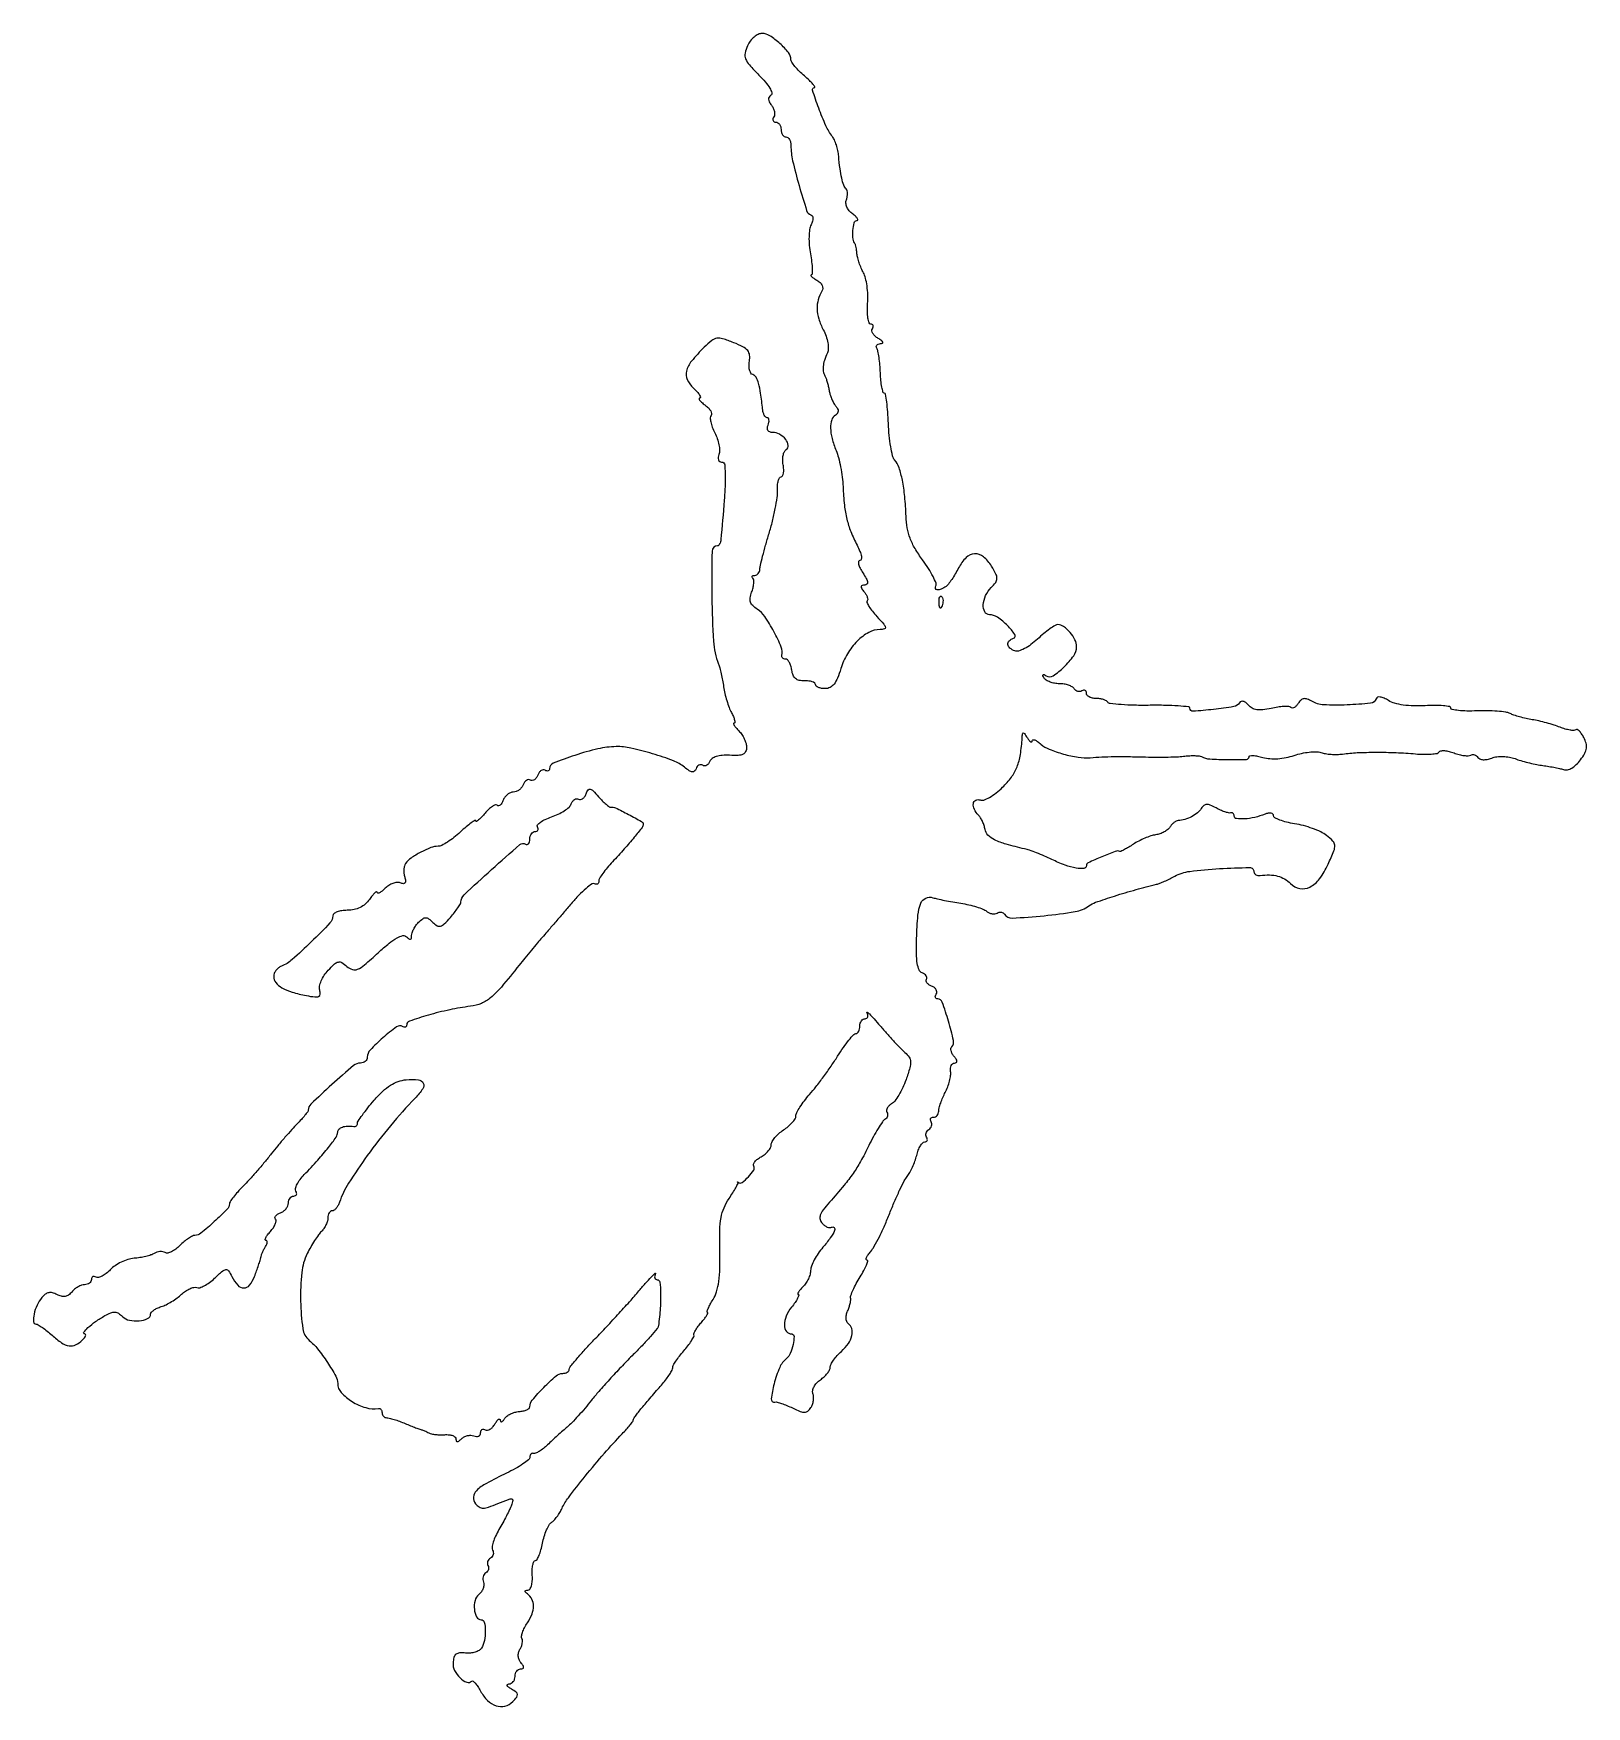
# Model space of a CAD drawing. Extents: x 0 to 316, y 0 to 340.
import ezdxf

# ---------------------------------------------------------------- set-up
doc = ezdxf.new("R2010")
doc.units = 0

msp = doc.modelspace()

# ---------------------------------------------------------------- linework, layer by layer
for points in [[(145.185677, 337.508171, 0.058754), (144.704381, 336.006458, 0.142209), (144.807823, 334.856884, 0.088915), (145.568828, 333.614618, 0.014603), (147.509289, 331.557378, -0.020794), (148.81802, 330.135015, -0.04192), (149.700825, 328.894351, -0.06013), (150.118711, 327.944679, -0.340191), (149.935568, 327.460179, 0.110718), (149.558195, 327.091229, 0.158032), (149.437447, 326.642156, 0.115691), (149.593972, 326.100188, 0.045333), (150.037532, 325.454777, -0.060968), (150.423276, 324.854203, -0.062288), (150.649377, 324.182598, -0.068764), (150.689638, 323.544509, -0.120396), (150.527073, 323.043805, 0.078184), (150.359516, 322.644743, 0.155995), (150.382552, 322.306618, 0.185367), (150.58892, 322.082457, 0.115543), (150.940983, 322, -0.140337), (151.344827, 321.884374, -0.099915), (151.688914, 321.559375, -0.085131), (151.920655, 321.073318, -0.06887), (152, 320.5, 0.064853), (152.074694, 319.926543, 0.082425), (152.29375, 319.440625, 0.098894), (152.618646, 319.115568, 0.148195), (153, 319, -0.173966), (153.381579, 318.863093, -0.093354), (153.70625, 318.474217, -0.073647), (153.925954, 317.894855, -0.053911), (154, 317.210099, 0.057034), (154.347728, 314.17158, 0.013059), (155.648774, 309.160111, 0.006664), (157.196656, 304.037646, 0.236071), (158.039362, 303.16933, -0.176652), (158.355412, 302.910385, -0.128948), (158.481164, 302.470101, -0.086109), (158.390177, 301.868348, -0.042409), (158.083129, 301.155328, 0.091281), (157.786441, 300.227012, 0.026493), (157.674415, 298.722151, 0.025681), (157.726695, 296.981206, 0.024878), (157.956845, 295.235998, -0.013344), (158.209615, 293.60953, -0.022571), (158.323041, 292.235392, -0.019016), (158.322191, 291.178239, -0.388617), (158.115726, 290.969591, 0.519745), (158.048415, 290.862897, 0.108393), (158.20111, 290.645244, 0.038678), (158.63188, 290.306919, 0.015312), (159.271032, 289.908131, -0.061738), (159.919065, 289.414952, -0.090967), (160.330939, 288.832516, -0.111673), (160.459504, 288.234184, -0.137707), (160.299962, 287.68854, 0.073216), (159.539902, 285.949241, 0.07526), (159.323051, 284.081338, 0.0672), (159.667785, 282.059226, 0.043576), (160.571347, 279.86203, -0.035525), (161.136815, 278.547461, -0.039765), (161.485363, 277.214291, -0.043849), (161.591155, 276.023223, -0.104965), (161.40872, 275.159743, 0.02268), (160.806673, 273.616814, 0.054867), (160.543456, 272.423218, 0.072877), (160.581496, 271.424477, 0.077257), (160.906204, 270.5, -0.038939), (161.132864, 269.984356, -0.014499), (161.37249, 269.229305, -0.014264), (161.587253, 268.387483, -0.016746), (161.740971, 267.578484, 0.035599), (161.930504, 266.752088, 0.02525), (162.254188, 265.857324, 0.025617), (162.652497, 265.030267, 0.048208), (163.068459, 264.417512, -0.049679), (163.46976, 263.822604, -0.126852), (163.593357, 263.321483, -0.159557), (163.449067, 262.896055, -0.09372), (163.048558, 262.530011, 0.179953), (162.285536, 261.549152, 0.080898), (162.048523, 259.909864, 0.059936), (162.344323, 257.773516, 0.03472), (163.177408, 255.3151, -0.036213), (163.64541, 253.920357, -0.015601), (164.074005, 252.005061, -0.015342), (164.405331, 249.929114, -0.019606), (164.576271, 248, 0.014214), (164.87023, 244.219433, 0.032722), (165.356654, 241.410099, 0.03685), (166.163009, 238.897416, 0.023267), (167.449429, 236.097793, -0.022735), (168.021529, 234.856221, -0.052451), (168.306649, 233.870334, -0.097666), (168.295233, 233.236156, -0.353198), (168.002627, 233, 0.34961), (167.741556, 232.792035, 0.114748), (167.74314, 232.265625, 0.059239), (168.03713, 231.45985, 0.027971), (168.591957, 230.5, -0.018472), (169.300165, 229.32679, -0.087035), (169.555995, 228.586003, -0.241569), (169.422717, 228.177213, -0.19792), (168.992565, 228, 0.067199), (168.461875, 227.928352, 0.312214), (168.273902, 227.703889, 0.173254), (168.372442, 227.319893, 0.024611), (168.868879, 226.657991, -0.03842), (169.258544, 226.107437, -0.054629), (169.508235, 225.562953, -0.068901), (169.593371, 225.103538, -0.210804), (169.481394, 224.814728, 0.315551), (169.421283, 224.472901, 0.029615), (169.85065, 223.680301, 0.029545), (170.534801, 222.71126, 0.018399), (171.442321, 221.656737, -0.008041), (172.839724, 220.099417, -0.119857), (173.172929, 219.454157, -0.410858), (172.966048, 219.11025, -0.062473), (172.08711, 219, 0.127357), (169.796197, 218.406853, 0.069526), (167.46218, 216.648939, 0.062611), (165.458644, 214.074762, 0.061384), (164.138502, 211.067941, -0.02415), (163.460384, 209.147184, -0.069012), (162.75132, 207.924376, -0.105506), (161.937845, 207.24298, -0.122365), (160.959858, 207, -0.040412), (160.209448, 207.06075, -0.059766), (159.575708, 207.243637, -0.078601), (159.144904, 207.512063, -0.217511), (159, 207.829401, 0.245069), (158.837238, 208.141531, 0.072054), (158.339063, 208.391841, 0.054262), (157.611846, 208.549378, 0.035062), (156.75, 208.579401, -0.062402), (155.698562, 208.673616, -0.122462), (154.949629, 209.04255, -0.121639), (154.457554, 209.72132, -0.061103), (154.180449, 210.75, 0.038382), (153.989816, 211.611357, 0.053191), (153.681447, 212.339063, 0.065793), (153.310216, 212.839234, 0.202946), (152.930449, 213, -0.082594), (152.589166, 213.056763, -0.115341), (152.32789, 213.220313, -0.131537), (152.188041, 213.464415, -0.126037), (152.185773, 213.75, 0.162527), (152.053084, 215.417075, 0.022426), (150.530211, 218.597985, 0.025043), (148.694533, 221.650474, 0.105652), (147.167742, 223.127316, -0.050933), (146.243209, 223.844889, -0.123272), (145.784417, 224.570714, -0.121868), (145.718924, 225.432624, -0.049195), (146.030065, 226.579077, 0.030576), (146.308229, 227.471386, 0.039094), (146.447823, 228.320696, 0.043381), (146.446461, 229.018351, 0.175968), (146.269489, 229.397177, -0.101158), (146.117779, 229.626844, -0.245967), (146.137496, 229.822921, -0.186617), (146.325791, 229.957127, -0.06264), (146.666667, 230, 0.12313), (147.050556, 230.095992, 0.097995), (147.382225, 230.367188, 0.08844), (147.610842, 230.77248, 0.078113), (147.698355, 231.25, -0.051757), (147.799501, 232.031146, -0.004966), (148.259889, 233.895312, -0.006283), (148.860261, 236.11091, -0.004919), (149.565463, 238.5, 0.013172), (150.258438, 240.998844, 0.012943), (150.823311, 243.545313, 0.012924), (151.20254, 245.801069, 0.047093), (151.270102, 247.25, -0.029746), (151.2827, 248.303701, -0.047329), (151.431574, 249.192187, -0.061266), (151.680257, 249.809459, -0.272842), (152.003441, 250, 0.278348), (152.301485, 250.179855, 0.078464), (152.483962, 250.715593, 0.055051), (152.532563, 251.502467, 0.032782), (152.425816, 252.436062, -0.0435), (152.334936, 253.416398, -0.05053), (152.424189, 254.348339, -0.057768), (152.666763, 255.100785, -0.148567), (153.040595, 255.525089, 0.294893), (153.451029, 256.388616, 0.136632), (152.944432, 257.582104, 0.098312), (151.706017, 258.629026, 0.12713), (150.270566, 259, -0.091968), (149.702244, 259.105426, -0.1663), (149.343183, 259.40567, -0.153632), (149.226431, 259.882946, -0.075502), (149.361626, 260.5, 0.042583), (149.52776, 261.074944, 0.078856), (149.546562, 261.559375, 0.127534), (149.422261, 261.877688, 0.240695), (149.182901, 262, -0.201733), (148.88074, 262.127084, -0.071045), (148.596986, 262.514063, -0.05652), (148.372267, 263.080091, -0.040508), (148.247569, 263.75, 0.009213), (147.853034, 266.981514, 0.034589), (147.429262, 268.978891, 0.05902), (146.919795, 270.197054, 0.185852), (146.248022, 270.750659, -0.179364), (145.860211, 271.062158, -0.074011), (145.59933, 271.694324, -0.060155), (145.495594, 272.530219, -0.045704), (145.576848, 273.450753, 0.074246), (145.61604, 274.707929, 0.147269), (145.222628, 275.614352, 0.09945), (144.262739, 276.3758, 0.023218), (142.381832, 277.229211, 0.018055), (140.140387, 278.030707, 0.115315), (138.945246, 278.123745, 0.132435), (137.912017, 277.66819, 0.026705), (136.405038, 276.314129, 0.024245), (133.819869, 273.465314, 0.106749), (132.786816, 271.460223, 0.17655), (132.934052, 269.761242, 0.096505), (134.178995, 268.047867, -0.018789), (134.962679, 267.260727, -0.04343), (135.473014, 266.601561, -0.09731), (135.642552, 266.174617, -0.46919), (135.497432, 266, 0.40719), (135.356777, 265.862687, 0.168009), (135.445895, 265.583392, 0.05429), (135.870621, 265.127711, 0.020178), (136.557298, 264.581761, -0.039587), (137.248681, 263.986892, -0.064204), (137.718975, 263.371995, -0.091492), (137.910773, 262.833593, -0.240783), (137.78831, 262.454977, 0.207798), (137.608633, 261.999358, 0.043626), (137.714731, 261.129167, 0.038921), (138.028224, 260.064372, 0.028288), (138.532806, 258.936561, -0.03567), (139.044549, 257.74594, -0.035507), (139.382791, 256.492857, -0.037782), (139.516249, 255.358699, -0.102358), (139.385934, 254.563345, 0.064019), (139.24047, 253.965155, 0.111015), (139.296576, 253.459233, 0.151668), (139.540481, 253.12654, 0.160646), (139.924165, 253, -0.388256), (140.552482, 252.425504, -0.02461), (140.661896, 249.70666, -0.017379), (140.465477, 245.219345, -0.003492), (139.782579, 237.25, -0.044058), (139.695262, 236.771583, -0.060435), (139.529362, 236.367188, -0.07606), (139.315115, 236.092189, -0.191572), (139.083333, 236, 0.409099), (137.992572, 234.928154, 0.006774), (137.955761, 225.59519, 0.013475), (138.284211, 216.613777, 0.078191), (139.313848, 212, -0.02947), (139.571057, 211.215209, -0.009524), (139.860383, 210.026434, -0.00946), (140.132498, 208.689374, -0.010482), (140.343727, 207.387861, 0.022202), (140.595029, 206.039973, 0.016012), (140.989401, 204.561916, 0.016225), (141.455963, 203.178216, 0.033447), (141.926219, 202.137861, -0.020883), (142.322157, 201.317447, -0.040409), (142.556082, 200.627997, -0.06134), (142.615342, 200.151781, -0.414588), (142.463755, 200, 0.480538), (142.361398, 199.87209, 0.082587), (142.496942, 199.538393, 0.040529), (142.867156, 199.032385, 0.018187), (143.428571, 198.428571, -0.049031), (144.030042, 197.695962, -0.037827), (144.538393, 196.795227, -0.038868), (144.88661, 195.8715, -0.070818), (145, 195.074936, -0.109083), (144.810501, 194.216672, -0.177079), (144.288528, 193.694426, -0.099576), (143.296258, 193.455136, -0.021997), (141.537554, 193.46542, 0.031087), (140.056685, 193.447174, 0.054982), (138.856849, 193.223471, 0.072623), (137.997576, 192.819812, 0.156311), (137.544617, 192.255674, -0.072055), (137.272781, 191.770003, -0.101945), (136.899222, 191.446651, -0.12398), (136.48509, 191.334889, -0.143591), (136.092473, 191.442849, 0.128498), (135.707057, 191.561219, 0.128102), (135.312508, 191.47612, 0.11147), (134.968958, 191.192996, 0.080948), (134.73151, 190.756231, -0.113297), (134.412976, 190.250462, -0.231157), (133.979497, 190.102573, -0.117366), (133.357987, 190.335951, -0.023189), (132.396099, 191.050987, 0.080797), (130.152601, 192.348579, 0.017732), (125.920971, 193.786988, 0.01883), (121.531232, 194.929168, 0.058867), (118.5, 195.231147, 0.052204), (114.823543, 194.778081, 0.02356), (110.141405, 193.461864, 0.015049), (105.753403, 191.853901, 0.306449), (105, 190.740095, -0.124921), (104.928426, 190.458088, -0.188554), (104.737031, 190.296565, -0.148868), (104.44727, 190.2871, -0.072794), (104.104785, 190.435239, 0.167719), (103.716845, 190.522492, 0.120855), (103.296958, 190.368432, 0.092131), (102.906882, 189.985664, 0.061252), (102.611848, 189.430874, -0.061778), (102.316264, 188.876454, -0.092661), (101.924662, 188.494598, -0.121115), (101.502473, 188.341946, -0.166377), (101.111848, 188.430874, 0.159399), (100.723161, 188.524937, 0.122316), (100.306178, 188.385769, 0.09545), (99.92259, 188.024191, 0.064639), (99.63617, 187.494256, -0.076025), (99.310496, 186.923029, -0.064761), (98.81279, 186.438938, -0.066819), (98.225756, 186.111538, -0.094104), (97.638374, 186, 0.102305), (97.046737, 185.877665, 0.066773), (96.447177, 185.517331, 0.063156), (95.930887, 184.985053, 0.069512), (95.58345, 184.356872, -0.042913), (95.298461, 183.77017, -0.08274), (94.961713, 183.37284, -0.138439), (94.63216, 183.222694, -0.238836), (94.35232, 183.314347, 0.290576), (93.994948, 183.394195, 0.059071), (93.386883, 183.090077, 0.045507), (92.658752, 182.509986, 0.027903), (91.909127, 181.707475, -0.014489), (91.198946, 180.905104, -0.031197), (90.598026, 180.339739, -0.054631), (90.18229, 180.06534, -0.544354), (90.033269, 180.15121, 0.562355), (89.852467, 180.248857, 0.023138), (89.097457, 179.758896, 0.02133), (88.088686, 178.968596, 0.011039), (86.894245, 177.90121, -0.020716), (85.601938, 176.790581, -0.024312), (84.28726, 175.85223, -0.02428), (83.116952, 175.177909, -0.119103), (82.380676, 175, 0.092616), (80.897936, 174.722972, 0.029432), (78.844525, 173.785563, 0.029706), (76.90269, 172.604349, 0.084242), (75.772828, 171.5, 0.094383), (75.532989, 170.991237, 0.046315), (75.418641, 170.281536, 0.043699), (75.43445, 169.497408, 0.048577), (75.588219, 168.756292, -0.037984), (75.768046, 167.973213, -0.2009), (75.662788, 167.555283, -0.267242), (75.321982, 167.409069, -0.062431), (74.69433, 167.563802, 0.115673), (74.024965, 167.655459, 0.061036), (73.201335, 167.474599, 0.055784), (72.358727, 167.06806, 0.056162), (71.628939, 166.486082, -0.023003), (71.002714, 165.91497, -0.054986), (70.478501, 165.568862, -0.132374), (70.145475, 165.497718, -0.398846), (70, 165.651078, 0.518016), (69.860049, 165.749913, 0.100707), (69.542718, 165.558933, 0.038634), (69.042072, 165.022671, 0.015706), (68.443296, 164.222506, -0.061619), (67.58508, 163.271385, -0.063804), (66.530352, 162.571002, -0.061953), (65.304756, 162.144344, -0.052863), (63.943296, 162, 0.036222), (62.816057, 161.918232, 0.054747), (61.864593, 161.671013, 0.071693), (61.212908, 161.309276, 0.234386), (61, 160.880045, -0.192674), (60.42757, 159.449701, -0.008635), (56.623847, 155.594176, -0.012637), (52.751682, 151.989636, -0.089724), (50.567137, 150.664137, 0.076136), (49.968049, 150.322404, 0.064784), (49.460347, 149.799912, 0.066815), (49.116982, 149.183492, 0.093973), (49, 148.566569, 0.171678), (49.431939, 147.34565, 0.090804), (50.665568, 146.286159, 0.059978), (52.72185, 145.39566, 0.025489), (55.644315, 144.686989, 0.015552), (57.350618, 144.418922, 0.12983), (58.118624, 144.522053, 0.286249), (58.423824, 144.948198, 0.080095), (58.341749, 145.801152, -0.11672), (58.322576, 146.620706, -0.048105), (58.658301, 147.686594, -0.04413), (59.256634, 148.809773, -0.043113), (60.04691, 149.819977, -0.018966), (61.342954, 151.109421, -0.135766), (62.121254, 151.509715, -0.192201), (62.856161, 151.380069, -0.045326), (63.871931, 150.6159, 0.106549), (64.977359, 149.97817, 0.18296), (66.026019, 150.031642, 0.07429), (67.418647, 150.907025, 0.008319), (70.224715, 153.398678, -0.013617), (72.4282, 155.313903, -0.043098), (74.037877, 156.420225, -0.074803), (75.201192, 156.86699, -0.256073), (75.95226, 156.64774, 0.033936), (76.439188, 156.222775, 0.218387), (76.75, 156.153374, 0.294399), (76.943201, 156.345635, 0.053856), (77, 156.871429, -0.08485), (77.100662, 157.460338, -0.037034), (77.419643, 158.189018, -0.035278), (77.88189, 158.930951, -0.039443), (78.428571, 159.571429, -0.034574), (79.265581, 160.300047, -0.164394), (79.859448, 160.497695, -0.162861), (80.454746, 160.295467, -0.033771), (81.298888, 159.558255, 0.06155), (82.163408, 158.883893, 0.206484), (82.859922, 158.79123, 0.127166), (83.626781, 159.238443, 0.018543), (84.870317, 160.565861, 0.012499), (85.685953, 161.552694, 0.016591), (86.374405, 162.49193, 0.013934), (86.892567, 163.297705, 0.136747), (87, 163.683178, -0.207752), (87.63686, 165.149762, -0.005018), (93.220729, 170.262767, -0.004012), (98.979421, 175.347747, -0.328312), (100.099462, 175.438529, 0.160737), (100.440747, 175.35688, 0.191019), (100.735467, 175.503418, 0.125335), (100.934757, 175.883871, 0.058355), (101, 176.440983, -0.06614), (101.079181, 177.036955, -0.083321), (101.311086, 177.542039, -0.099271), (101.655165, 177.879855, -0.145596), (102.059017, 178, 0.097296), (102.419186, 178.070755, 0.174877), (102.640031, 178.270076, 0.170701), (102.685806, 178.56853, 0.092164), (102.549808, 178.919409, -0.317255), (102.576209, 179.352766, -0.068298), (103.153353, 179.900373, -0.048293), (104.131794, 180.468738, -0.027748), (105.402363, 180.967777, 0.031815), (106.754347, 181.511516, 0.03447), (107.989065, 182.21014, 0.036803), (108.950135, 182.95202, 0.118912), (109.404509, 183.61175, -0.063673), (109.693928, 184.149706, -0.094526), (110.080142, 184.517922, -0.121949), (110.498831, 184.661499, -0.161694), (110.888152, 184.569126, 0.173729), (111.280843, 184.485611, 0.119581), (111.708608, 184.65276, 0.089785), (112.108761, 185.056314, 0.058986), (112.414162, 185.636907, -0.057941), (112.828759, 186.429089, -0.307994), (113.260268, 186.599109, -0.145991), (113.833718, 186.276725, -0.013567), (114.943211, 185.065478, 0.015987), (115.715747, 184.230242, 0.022384), (116.461042, 183.5392, 0.01972), (117.106592, 183.034608, 0.194807), (117.434742, 182.954576, -0.150016), (118.393327, 182.80751, -0.009009), (121.028176, 181.475517, -0.00655), (123.682732, 180.028161, -0.270985), (124, 179.485751, -0.165716), (123.771992, 178.816698, -0.006968), (122.188424, 176.8213, -0.011213), (120.17611, 174.466787, -0.007273), (117.75, 171.83188, 0.016271), (116.696994, 170.646128, 0.020634), (115.807812, 169.482206, 0.01914), (115.153813, 168.46821, 0.134441), (115, 167.906505, -0.091648), (114.93513, 167.555571, -0.170247), (114.750221, 167.337296, -0.175293), (114.473966, 167.285986, -0.09785), (114.149688, 167.407488, 0.302995), (113.624825, 167.389199, 0.021093), (112.403622, 166.430776, 0.024297), (110.955811, 165.065192, 0.015402), (109.399688, 163.344544, -0.000777), (107.75999, 161.421299, -0.000702), (106.058033, 159.436943, -0.000702), (104.528379, 157.663583, -0.00224), (103.5, 156.48545, 0.00524), (102.546178, 155.379407, 0.0023), (101.305081, 153.895579, 0.002276), (100.002485, 152.308947, 0.003047), (98.836446, 150.857411, -0.007671), (95.215478, 146.434285, -0.042203), (93.036915, 144.257057, -0.076134), (91.160893, 143.110049, -0.067829), (88.951766, 142.519207, 0.020916), (84.729442, 141.804349, 0.018382), (80.393208, 140.714201, 0.010118), (76.545373, 139.51002, 0.322331), (76, 138.751933, -0.114996), (75.932546, 138.462523, -0.18514), (75.748989, 138.292652, -0.156422), (75.47217, 138.27318, -0.078529), (75.145494, 138.41008, 0.306327), (73.954845, 138.36132, 0.020792), (71.174268, 136.126488, 0.02335), (68.592366, 133.64643, 0.192015), (68, 132.160801, -0.118839), (67.893261, 131.718052, -0.100647), (67.592216, 131.340985, -0.092323), (67.141992, 131.087787, -0.082229), (66.611801, 131, 0.178988), (65.191051, 130.474572, 0.006629), (60.828728, 126.63531, 0.006098), (56.538217, 122.660964, 0.205689), (56, 121.407987, -0.161729), (55.901749, 121.112178, -0.010562), (55.339062, 120.390871, -0.014476), (54.611946, 119.549286, -0.01025), (53.75, 118.646042, 0.012596), (52.678001, 117.51208, 0.005175), (51.279688, 115.923474, 0.005117), (49.813301, 114.186726, 0.006539), (48.5, 112.555624, -0.007526), (47.150906, 110.88682, -0.005171), (45.573437, 109.033803, -0.005213), (44.01748, 107.281138, -0.01056), (42.75, 105.941051, 0.011966), (41.696655, 104.821073, 0.016417), (40.807812, 103.761481, 0.013135), (40.131519, 102.851037, 0.154364), (40, 102.435186, -0.19712), (39.54813, 101.333542, -0.012067), (36.941573, 98.81531, -0.012765), (34.223284, 96.438382, -0.174997), (33.009102, 96, 0.121185), (32.490916, 95.872536, 0.026756), (31.698209, 95.401786, 0.026325), (30.817227, 94.743079, 0.022688), (29.963525, 93.963525, -0.036039), (29.11318, 93.22766, -0.048417), (28.24223, 92.700191, -0.057736), (27.47572, 92.435549, -0.195088), (26.963525, 92.522542, 0.099314), (26.502847, 92.693631, 0.059278), (25.916578, 92.716625, 0.056009), (25.30125, 92.597572, 0.062721), (24.752484, 92.347027, -0.059721), (24.080194, 92.035215, -0.019694), (23.030304, 91.738319, -0.019297), (21.829338, 91.497845, -0.020721), (20.641572, 91.357521, 0.056222), (19.40269, 91.121205, 0.03671), (18.046868, 90.588774, 0.036729), (16.784711, 89.864418, 0.056645), (15.829475, 89.047337, -0.035773), (15.01444, 88.289186, -0.049039), (14.176966, 87.74081, -0.059154), (13.437834, 87.45958, -0.202443), (12.940387, 87.536843, 0.089466), (12.58138, 87.678207, 0.168257), (12.276239, 87.636223, 0.177038), (12.072697, 87.417837, 0.100281), (12, 87.059017, -0.129192), (11.893877, 86.655153, -0.100706), (11.595343, 86.311086, -0.088925), (11.148767, 86.079717, -0.075301), (10.622445, 86, 0.085669), (10.005958, 85.893591, 0.043659), (9.288983, 85.565548, 0.041678), (8.588884, 85.086918, 0.048811), (8.01744, 84.521013, -0.063261), (7.348287, 83.89548, -0.114088), (6.65983, 83.605886, -0.110001), (5.896399, 83.642665, -0.056093), (5, 84, 0.058503), (4.092666, 84.356651, 0.114166), (3.31982, 84.380078, 0.113462), (2.612046, 84.061454, 0.057341), (1.901617, 83.381456, 0.067747), (0.952277, 81.858576, 0.053617), (0.350507, 80.011914, 0.067161), (0.238555, 78.496999, 0.396645), (0.766493, 78, -0.137574), (1.19246, 77.880535, -0.015962), (2.030339, 77.333038, -0.018227), (3.00164, 76.599001, -0.013942), (4.010218, 75.729489, 0.034562), (5.938071, 74.201286, 0.111199), (7.449389, 73.598195, 0.151745), (8.792622, 73.791588, 0.085511), (10.15, 74.75, 0.02925), (10.5776, 75.230786, 0.075842), (10.806205, 75.632813, 0.192877), (10.802322, 75.884382, 0.302307), (10.628571, 76, -0.608024), (10.449982, 76.34455, -0.055016), (11.281168, 77.284022, -0.031762), (12.852969, 78.537122, -0.023283), (14.739483, 79.727757, -0.033016), (15.914699, 80.296073, -0.109839), (16.755785, 80.436662, -0.129526), (17.496792, 80.198644, -0.054298), (18.31998, 79.537163, 0.146291), (19.700147, 78.792329, 0.0737), (21.693473, 78.678141, 0.08432), (23.408587, 79.13101, 0.29417), (24, 80.049244, -0.19459), (24.145924, 80.41, -0.049069), (24.638356, 80.828136, -0.042711), (25.341137, 81.231044, -0.031975), (26.173125, 81.554948, 0.038669), (27.145106, 81.948398, 0.020878), (28.276761, 82.572045, 0.020677), (29.382891, 83.307512, 0.030483), (30.282818, 84.048858, -0.038645), (31.108521, 84.706759, -0.044783), (31.987412, 85.193786, -0.050269), (32.790584, 85.456438, -0.146538), (33.366257, 85.412948, 0.171438), (33.97254, 85.396677, 0.041983), (34.907597, 85.788336, 0.038141), (35.965544, 86.446937, 0.030131), (37.002872, 87.308869, -0.008967), (38.644417, 88.794616, -0.15624), (39.297605, 89.076738, -0.277422), (39.809645, 88.833492, -0.029918), (40.496308, 87.651412, 0.064147), (41.686929, 85.890584, 0.216252), (42.924415, 85.334718, 0.230919), (44.097464, 85.91247, 0.07188), (45.093143, 87.668718, 0.00585), (45.529463, 88.82601, 0.006351), (45.926396, 89.962061, 0.006005), (46.242233, 90.94322, 0.030626), (46.377416, 91.5, -0.039296), (46.500563, 91.971439, -0.017281), (46.733099, 92.573437, -0.016979), (47.02503, 93.198183, -0.021831), (47.337137, 93.75, 0.039855), (47.586116, 94.229731, 0.086615), (47.678907, 94.632812, 0.163803), (47.606657, 94.892595, 0.248645), (47.404029, 95, -0.447279), (47.269438, 95.150511, -0.09127), (47.386557, 95.537901, -0.044776), (47.760509, 96.127631, -0.02024), (48.347194, 96.831152, 0.035033), (48.934697, 97.579566, 0.051946), (49.32801, 98.313962, 0.066261), (49.488917, 98.929813, 0.231148), (49.359054, 99.307613, -0.221194), (49.250694, 99.604446, -0.145608), (49.385973, 99.94858, -0.08905), (49.773679, 100.295155, -0.046384), (50.356872, 100.58345, 0.068054), (50.985068, 100.928518, 0.062725), (51.517331, 101.437957, 0.066683), (51.877764, 102.027358, 0.104296), (52, 102.606989, -0.074425), (52.079668, 103.139243, -0.088446), (52.311086, 103.590803, -0.100652), (52.655159, 103.892668, -0.130616), (53.059017, 104, 0.107732), (53.414509, 104.077495, 0.18164), (53.626922, 104.291288, 0.162193), (53.659571, 104.612764, 0.083494), (53.50518, 104.991618, -0.206157), (53.424999, 105.533296, -0.051905), (53.749105, 106.385611, -0.044294), (54.358948, 107.36785, -0.032237), (55.196163, 108.34464, 0.009715), (57.973289, 111.304062, 0.01711), (60.133256, 113.868536, 0.015712), (61.675795, 115.964951, 0.151884), (62, 117.007606, -0.204626), (62.251135, 117.595554, -0.108952), (62.939185, 118.013991, -0.076156), (63.985727, 118.201537, -0.045508), (65.25, 118.118421, 0.101951), (65.536063, 118.131761, 0.115145), (65.779687, 118.258309, 0.114989), (65.942353, 118.479792, 0.10147), (66, 118.760929, -0.148959), (66.141662, 119.225887, -0.008763), (66.99609, 120.450967, -0.012616), (68.091893, 121.887155, -0.008919), (69.390944, 123.44571, -0.024866), (71.12405, 125.260444, -0.047188), (72.71338, 126.505111, -0.057546), (74.266315, 127.265065, -0.066091), (75.880605, 127.606017, -0.037907), (78.386679, 127.606976, -0.266591), (79.358025, 126.947479, -0.271646), (79.268332, 125.788211, -0.038946), (77.700048, 123.870752, 0.017508), (72.71116, 118.278071, 0.016277), (67.997947, 112.215633, 0.01611), (64.190089, 106.602471, 0.059833), (62.356012, 102.75, -0.04243), (62.065283, 102.08038, -0.051326), (61.680347, 101.514063, -0.059605), (61.264313, 101.124787, -0.159614), (60.883369, 101, 0.1589), (60.546439, 100.89015, 0.096966), (60.25949, 100.580357, 0.078746), (60.065729, 100.117744, 0.05994), (60, 99.571429, -0.072842), (59.90586, 98.928662, -0.038408), (59.615336, 98.17433, -0.037214), (59.191695, 97.43237, -0.04695), (58.690506, 96.821429, 0.039291), (58.081055, 96.10126, 0.013181), (57.305475, 94.961286, 0.013024), (56.510254, 93.649601, 0.01453), (55.81437, 92.344653, 0.08973), (54.692208, 88.469475, 0.031541), (54.460753, 82.660765, 0.027718), (54.901853, 77.064524, 0.190052), (56.224489, 74.698317, -0.054651), (57.917127, 72.97402, -0.020692), (59.89621, 70.234188, -0.016993), (61.610017, 67.440148, -0.129776), (62, 65.962925, 0.186371), (62.719861, 64.098745, 0.070548), (64.904434, 62.285038, 0.066929), (67.691772, 61.045687, 0.110782), (70.25, 60.881579, -0.137085), (70.535622, 60.848335, -0.119953), (70.779688, 60.671464, -0.101574), (70.943594, 60.373191, -0.075146), (71, 60, 0.092371), (71.071131, 59.618257, 0.096126), (71.274627, 59.29375, 0.099347), (71.578196, 59.076578, 0.106131), (71.9349, 59, -0.064093), (72.462453, 58.932096, -0.011372), (73.422109, 58.657427, -0.012139), (74.538575, 58.280262, -0.010672), (75.6849, 57.833794, 0.003025), (76.79958, 57.3799, 0.004007), (77.819939, 56.981049, 0.002884), (78.67888, 56.65887, 0.039371), (79, 56.568481, -0.041189), (79.257739, 56.494922, -0.011515), (79.646875, 56.337974, -0.011535), (80.080465, 56.1394, -0.011891), (80.5, 55.922946, 0.072679), (81.036348, 55.724122, 0.024045), (81.867188, 55.588497, 0.023365), (82.81522, 55.524876, 0.024505), (83.75, 55.551723, -0.045233), (84.611404, 55.54079, -0.068332), (85.339062, 55.363069, -0.092624), (85.828171, 55.055931, -0.209318), (86, 54.663464, 0.093135), (86.07351, 54.272243, 0.323454), (86.277453, 54.140465, 0.156568), (86.614301, 54.268263, 0.028049), (87.121855, 54.721855, -0.07672), (87.653563, 55.111373, -0.061633), (88.318995, 55.358817, -0.062739), (89.011333, 55.433592, -0.087391), (89.621855, 55.314866, 0.076139), (90.148572, 55.200163, 0.124512), (90.59517, 55.283884, 0.152158), (90.890277, 55.550684, 0.134231), (91, 55.952028, -0.088034), (91.071194, 56.35325, -0.166887), (91.275696, 56.60513, -0.178168), (91.580795, 56.66872, -0.101956), (91.93854, 56.537985, 0.182072), (92.375621, 56.452394, 0.094539), (92.904255, 56.648566, 0.073147), (93.444276, 57.094167, 0.051962), (93.908131, 57.728968, -0.02434), (94.308952, 58.346284, -0.081385), (94.649742, 58.686009, -0.294541), (94.865494, 58.69649, -0.255546), (94.984904, 58.5, 0.14118), (95.074125, 58.23625, 0.335867), (95.25944, 58.175653, 0.134636), (95.533871, 58.363273, 0.03456), (95.85529, 58.800095, -0.090949), (96.327325, 59.31019, -0.046793), (97.072216, 59.766083, -0.044405), (97.952559, 60.104448, -0.050796), (98.839977, 60.262899, 0.034735), (99.667168, 60.383375, 0.050943), (100.365493, 60.611595, 0.064206), (100.847494, 60.9044, 0.227997), (101, 61.221462, -0.176835), (101.502663, 62.598292, -0.01922), (103.814533, 65.13765, -0.019048), (106.314257, 67.493284, -0.18136), (107.665298, 68, 0.058199), (108.175771, 68.05962, 0.077341), (108.607931, 68.235702, 0.096076), (108.897486, 68.496318, 0.163017), (109, 68.80239, -0.171331), (109.177732, 69.305844, -0.005674), (110.550888, 70.969314, -0.010213), (112.256517, 72.906742, -0.006865), (114.279619, 75.05239, 0.004282), (116.579555, 77.466535, 0.003006), (119.12876, 80.22164, 0.003033), (121.537613, 82.888976, 0.00634), (123.373402, 85, -0.004887), (124.796324, 86.645896, -0.012234), (125.875395, 87.810937, -0.032604), (126.444703, 88.324576, -0.809046), (126.534766, 88.25, 0.063471), (126.357629, 87.771443, 0.123848), (126.365192, 87.367188, 0.175015), (126.551059, 87.102193, 0.154362), (126.874189, 87, -0.380369), (127.388279, 86.542758, -0.022957), (127.547236, 84.30809, -0.02449), (127.475548, 81.304541, -0.013428), (127.109194, 77.641712, -0.144127), (126.877496, 77.112714, -0.005744), (125.489888, 75.500269, -0.009714), (123.769463, 73.621787, -0.006677), (121.75, 71.556952, 0.006598), (119.520228, 69.277802, 0.005176), (117.160938, 66.749836, 0.005236), (115.015205, 64.352513, 0.012793), (113.5, 62.531603, -0.008837), (112.212045, 60.958648, -0.007935), (110.823041, 59.37384, -0.00798), (109.531463, 57.991532, -0.024635), (108.599715, 57.116363, 0.004969), (107.721442, 56.35414, 0.002589), (106.640848, 55.387307, 0.002574), (105.54193, 54.383455, 0.003928), (104.599715, 53.5, -0.022426), (103.740807, 52.752381, -0.030177), (102.896479, 52.160938, -0.03068), (102.166496, 51.772155, -0.189674), (101.75, 51.75, 0.136095), (101.46471, 51.764626, 0.144668), (101.220313, 51.628995, 0.118947), (101.056285, 51.355371, 0.075957), (101, 50.987003, -0.225517), (100.757006, 50.475654, -0.020883), (99.604687, 49.614454, -0.023679), (98.069758, 48.667669, -0.016305), (96.25, 47.737003, 0.013555), (92.174748, 45.681015, 0.070859), (90.157794, 44.192318, 0.179031), (89.541955, 42.881372, 0.196883), (89.960166, 41.547997, 0.08064), (90.722853, 40.882918, 0.141532), (91.522324, 40.657338, 0.08226), (92.616971, 40.845618, 0.015325), (94.528228, 41.576241, -0.005975), (96.640108, 42.429143, -0.123099), (97.315011, 42.515259, -0.432303), (97.541526, 42.208897, -0.045535), (97.275806, 41.250365, -0.021406), (96.896201, 40.363017, -0.00673), (96.254345, 39.06915, -0.006709), (95.498432, 37.642977, -0.007385), (94.727693, 36.282912, 0.024983), (94.049022, 34.980522, 0.032758), (93.570395, 33.727723, 0.03443), (93.323241, 32.675036, 0.180769), (93.436954, 32.10201, -0.10631), (93.585145, 31.685401, -0.099376), (93.554313, 31.233847, -0.096077), (93.348882, 30.816953, -0.092213), (93, 30.5, 0.082063), (92.645885, 30.191085, 0.092249), (92.427168, 29.796119, 0.100657), (92.376253, 29.377779, 0.11907), (92.5, 29, -0.112095), (92.628541, 28.625111, -0.100139), (92.590453, 28.214771, -0.094409), (92.39096, 27.831983, -0.087354), (92.059986, 27.537073, 0.112605), (91.726476, 27.208568, 0.081903), (91.520474, 26.728375, 0.076201), (91.470529, 26.173086, 0.076147), (91.589183, 25.628189, -0.112491), (91.673642, 25.038954, -0.069487), (91.519936, 24.352969, -0.064138), (91.162659, 23.678731, -0.065768), (90.648744, 23.123446, 0.158505), (89.875219, 21.899677, 0.085294), (89.732712, 20.101949, 0.098928), (90.1904, 18.558551, 0.278184), (91.116631, 18, -0.349875), (91.758079, 17.488537, -0.054162), (91.960382, 15.757233, -0.050917), (91.772053, 13.751967, -0.092804), (91.163388, 12.230127, -0.11915), (90.679916, 11.763125, -0.057358), (89.887025, 11.412554, -0.052137), (88.930724, 11.221159, -0.051293), (87.950135, 11.230127, 0.044995), (86.739757, 11.256411, 0.151691), (86.010023, 10.973958, 0.159944), (85.591217, 10.339168, 0.051623), (85.406198, 9.21306, 0.13405), (85.728848, 7.675328, 0.082038), (86.838315, 6.175963, 0.100658), (88.178971, 5.317774, 0.296823), (89.200344, 5.533677, -0.375456), (89.46554, 5.551487, -0.048444), (89.91774, 5.131825, -0.037569), (90.4493, 4.433728, -0.021074), (90.991938, 3.515064, 0.073965), (92.417267, 1.596926, 0.117293), (94.153467, 0.531118, 0.142926), (95.934657, 0.472123, 0.134446), (97.517006, 1.374148, 0.0259), (98.326194, 2.271812, 0.197823), (98.486002, 2.804968, 0.209676), (98.219955, 3.277544, 0.02936), (97.263938, 3.912101, -0.029053), (96.661896, 4.311176, -0.1193), (96.385275, 4.646433, -0.364055), (96.440135, 4.865021, -0.151722), (96.75, 4.969591, 0.118239), (97.226849, 5.096294, 0.098016), (97.632812, 5.431692, 0.090078), (97.905534, 5.924778, 0.081566), (98, 6.5, -0.073201), (98.084365, 7.073173, -0.087756), (98.329718, 7.559375, -0.100549), (98.694405, 7.884403, -0.132654), (99.122445, 8, 0.085001), (99.571493, 8.076894, 0.305799), (99.735915, 8.298621, 0.158803), (99.631403, 8.675603, 0.026834), (99.179647, 9.283538, -0.077142), (98.808393, 9.90465, -0.078951), (98.646686, 10.604126, -0.078954), (98.709754, 11.319248, -0.07716), (98.991219, 11.985793, 0.04475), (99.29145, 12.585523, 0.048374), (99.470769, 13.213801, 0.053885), (99.512386, 13.777592, 0.130633), (99.392457, 14.174009, -0.186499), (99.308298, 14.624186, -0.037588), (99.520805, 15.425965, -0.034982), (99.926955, 16.375556, -0.026491), (100.49722, 17.355413, 0.050796), (101.437831, 19.168641, 0.094418), (101.747567, 20.790083, 0.119063), (101.418243, 22.15629, 0.116427), (100.5, 23.234687, -0.034294), (100.117681, 23.558144, -0.23374), (100.037471, 23.78431, -0.317896), (100.173972, 23.935614, -0.051832), (100.589235, 23.984687, 0.249335), (100.993861, 24.207189, 0.071621), (101.306082, 24.876752, 0.053773), (101.489055, 25.84969, 0.034481), (101.5, 27, -0.024941), (101.489021, 28.149784, -0.040527), (101.60717, 29.11875, -0.049635), (101.820485, 29.804616, -0.301158), (102.115452, 30, 0.26901), (102.462312, 30.201176, 0.031893), (102.869812, 31.032258, 0.031181), (103.258406, 32.167602, 0.020499), (103.568617, 33.514068, -0.025802), (103.906632, 34.913254, -0.029198), (104.376337, 36.212059, -0.030347), (104.899966, 37.253018, -0.120715), (105.392557, 37.764068, 0.065768), (105.90747, 38.193276, 0.02567), (106.500464, 38.907021, 0.024875), (107.071157, 39.755352, 0.028275), (107.528626, 40.621534, -0.056043), (108.816756, 42.763925, -0.006633), (112.255235, 47.134689, -0.008557), (116.141908, 51.777719, -0.012322), (119.75, 55.739469, 0.008837), (120.612025, 56.672837, 0.012703), (121.339062, 57.531462, 0.008505), (121.909486, 58.266159, 0.162195), (122, 58.537848, -0.147556), (122.082164, 58.810201, -0.009027), (122.569698, 59.516671, -0.012811), (123.196439, 60.345016, -0.009095), (123.939396, 61.242394, 0.000073), (124.830559, 62.280084, 0.000041), (125.914397, 63.542712, 0.000041), (127.009732, 64.819157, 0.000067), (127.939396, 65.90301, 0.015892), (128.728388, 66.884581, 0.01979), (129.394698, 67.846704, 0.018425), (129.883714, 68.682698, 0.123735), (130, 69.145404, -0.128861), (130.122938, 69.6145, -0.017085), (130.660938, 70.498364, -0.018873), (131.388423, 71.520202, -0.014817), (132.25, 72.572515, 0.015593), (133.098824, 73.612539, 0.02175), (133.786557, 74.596874, 0.018983), (134.275655, 75.434735, 0.190032), (134.321259, 75.830121, -0.172601), (134.351347, 76.200374, -0.028294), (134.688154, 76.848126, -0.028289), (135.191518, 77.59566, -0.021597), (135.821259, 78.354988, 0.015879), (136.434112, 79.076992, 0.029103), (136.878543, 79.70767, 0.033467), (137.135393, 80.19065, 0.444222), (137.063141, 80.354988, -0.411451), (136.970535, 80.537467, -0.02318), (137.214886, 81.191778, -0.024764), (137.623595, 82.030832, -0.014267), (138.193181, 83, 0.068612), (138.903457, 84.578385, 0.037026), (139.352518, 86.666516, 0.027965), (139.57649, 89.395319, 0.012495), (139.580058, 93, -0.011385), (139.575117, 97.017637, -0.038606), (139.833259, 99.624258, -0.055552), (140.420358, 101.614344, -0.050217), (141.446128, 103.5, 0.008881), (142.212759, 104.668084, 0.014314), (142.818886, 105.692188, 0.008037), (143.276599, 106.550904, 0.323417), (143.24611, 106.75, -0.014794), (143.16627, 106.836052, -0.644211), (143.174022, 106.853125, -0.150123), (143.21847, 106.839472, -0.007309), (143.346305, 106.75, 0.330735), (144.088089, 106.760046, 0.040998), (145.362744, 107.910696, 0.040584), (146.445587, 109.267948, 0.294568), (146.460981, 110.063134, -0.2241), (146.415597, 110.464271, -0.084707), (146.691579, 110.972749, -0.0625), (147.233202, 111.508212, -0.040884), (147.971992, 111.98501, 0.047463), (148.747782, 112.500244, 0.048855), (149.404273, 113.148049, 0.053748), (149.854374, 113.824625, 0.120487), (150, 114.420174, -0.132645), (150.170472, 115.051458, -0.042333), (150.734375, 115.854656, -0.038836), (151.543293, 116.681625, -0.034704), (152.5, 117.408043, 0.031338), (153.457998, 118.125335, 0.036221), (154.270317, 118.925341, 0.039125), (154.843094, 119.690775, 0.138676), (155.015973, 120.273053, -0.118852), (155.184494, 120.934107, -0.020398), (155.840646, 122.061731, -0.021221), (156.73964, 123.34738, -0.017541), (157.800941, 124.639223, 0.015269), (159.069127, 126.16867, 0.007247), (160.612662, 128.210715, 0.007176), (162.166439, 130.394498, 0.010093), (163.484381, 132.389223, -0.011578), (164.659182, 134.155873, -0.017059), (165.777881, 135.645584, -0.012397), (166.757951, 136.802064, -0.213923), (167.199413, 137, 0.18095), (167.504987, 137.114331, 0.091374), (167.764828, 137.440625, 0.071329), (167.94084, 137.926059, 0.051402), (168, 138.5, -0.06887), (168.079345, 139.073318, -0.085131), (168.311086, 139.559375, -0.099915), (168.655173, 139.884374, -0.140337), (169.059017, 140, 0.143413), (169.405543, 140.10148, 0.179349), (169.605906, 140.367188, 0.131875), (169.617612, 140.771578, 0.06701), (169.433636, 141.25, -0.786653), (169.51306, 141.322323, -0.049122), (169.941798, 140.96657, -0.013743), (170.871159, 139.973993, -0.005109), (172.124619, 138.529814, 0.005812), (173.538351, 136.9056, 0.005746), (174.994848, 135.308356, 0.005654), (176.301505, 133.939459, 0.021998), (177.155713, 133.138303, -0.064279), (178.005509, 132.194519, -0.142467), (178.308831, 131.284192, -0.082221), (178.151205, 130.034509, -0.012411), (177.368556, 127.627447, -0.02354), (176.707121, 126.001044, -0.025834), (175.91364, 124.49528, -0.02647), (175.108, 123.290911, -0.104906), (174.44181, 122.707497, 0.058384), (173.914149, 122.32532, 0.079982), (173.551668, 121.865616, 0.10093), (173.405164, 121.403317, 0.166331), (173.49528, 121.007638, -0.109334), (173.62687, 120.630572, -0.099815), (173.593522, 120.219769, -0.095222), (173.399885, 119.83842, -0.089616), (173.075153, 119.546447, 0.105381), (172.582513, 119.074866, 0.01137), (171.720717, 117.743596, 0.013562), (170.763, 116.088788, 0.010535), (169.808841, 114.24005, -0.011897), (168.117328, 110.984442, -0.025883), (166.634629, 108.591557, -0.022616), (164.791806, 106.176004, -0.007173), (161.833429, 102.743021, 0.01912), (160.551018, 101.180919, 0.077982), (159.97094, 100.102498, 0.141883), (159.923207, 99.25052, 0.130637), (160.333429, 98.473443, 0.047245), (160.835231, 98.0236, 0.059271), (161.377632, 97.71446, 0.071131), (161.877297, 97.582821, 0.166505), (162.25, 97.663977, -0.353859), (162.769533, 97.592972, -0.298718), (162.868471, 97.03073, -0.054639), (162.002046, 95.501723, -0.021394), (160.498779, 93.594461, 0.027173), (159.542436, 92.351846, 0.027772), (158.734016, 91.021596, 0.028889), (158.166433, 89.793051, 0.094032), (158, 88.915889, -0.071103), (157.886654, 88.122867, -0.038847), (157.538393, 87.202078, -0.037785), (157.030037, 86.303371, -0.048809), (156.428571, 85.571429, 0.019315), (155.86962, 84.96754, 0.043774), (155.507928, 84.461607, 0.093816), (155.388942, 84.131636, 0.461587), (155.501152, 84, -0.514668), (155.619556, 83.834206, -0.040301), (155.363576, 83.246877, -0.029121), (154.857106, 82.420427, -0.014625), (154.128456, 81.436176, 0.066495), (153.040526, 79.595118, 0.102702), (152.681408, 77.788672, 0.163539), (153.120333, 76.518248, 0.232544), (154.174376, 76, -0.421367), (154.640547, 75.522333, -0.047104), (154.441044, 73.846642, -0.044423), (153.878264, 72.036481, -0.129214), (153.094864, 71, 0.126047), (151.724778, 69.210596, 0.035763), (150.575816, 65.869149, 0.039388), (150.017856, 62.81951, 0.514789), (150.75, 62.174512, -0.12213), (151.196727, 62.16806, -0.016229), (152.108536, 61.896012, -0.018004), (153.186284, 61.492298, -0.014232), (154.321613, 60.981368, 0.017462), (155.905883, 60.280673, 0.100759), (156.802405, 60.116925, 0.171292), (157.451622, 60.360904, 0.076533), (158.061109, 61.056856, 0.060116), (158.374544, 61.711719, 0.046031), (158.558994, 62.484436, 0.047114), (158.596005, 63.252288, 0.076857), (158.467096, 63.89016, -0.141176), (158.420968, 64.526861, -0.071508), (158.69965, 65.28807, -0.062063), (159.242196, 66.051764, -0.054586), (159.9776, 66.696864, 0.035267), (160.75151, 67.324638, 0.038411), (161.40592, 68.038477, 0.041662), (161.861493, 68.730908, 0.125314), (162, 69.274867, -0.123241), (162.145133, 69.854744, -0.030839), (162.660937, 70.692, -0.029619), (163.388786, 71.605014, -0.02602), (164.25, 72.468163, 0.056022), (165.656843, 74.058099, 0.09489), (166.384633, 75.673756, 0.129993), (166.349912, 77.0899, 0.166686), (165.604283, 78.149075, -0.155827), (165.320894, 78.534054, -0.072353), (165.207997, 79.151194, -0.061162), (165.271713, 79.892921, -0.050578), (165.513041, 80.649075, 0.022551), (165.807173, 81.419019, 0.02351), (166.026173, 82.201786, 0.024021), (166.150305, 82.892745, 0.087783), (166.130182, 83.335729, -0.146549), (166.165749, 83.839283, -0.015833), (166.617729, 84.928904, -0.018364), (167.25852, 86.217102, -0.013816), (168.052983, 87.585729, 0.014716), (168.810429, 88.896011, 0.028063), (169.326906, 89.997058, 0.034274), (169.586169, 90.795491, 0.488076), (169.426572, 91, -0.408645), (169.275506, 91.148216, -0.108737), (169.348743, 91.514062, -0.051258), (169.668904, 92.077642, -0.022883), (170.195922, 92.75, 0.051188), (170.923452, 93.794759, 0.01103), (171.950347, 95.748438, 0.011404), (173.042819, 98.074615, 0.01067), (174.053768, 100.5, -0.008283), (175.043639, 102.907104, -0.00942), (176.07298, 105.178125, -0.008715), (177.015024, 107.070845, -0.050858), (177.624947, 108, 0.045374), (178.141371, 108.76826, 0.019914), (178.687635, 109.867188, 0.019514), (179.178415, 111.087186, 0.024723), (179.530497, 112.25, -0.030586), (179.862858, 113.303034, -0.042535), (180.294451, 114.192188, -0.049365), (180.755172, 114.816744, -0.212248), (181.167425, 115, 0.114522), (181.483848, 115.073438, 0.184939), (181.66979, 115.273452, 0.156793), (181.691588, 115.575034, 0.078831), (181.542705, 115.930902, -0.110145), (181.402413, 116.334982, -0.099917), (181.439712, 116.775821, -0.094986), (181.649431, 117.185645, -0.088941), (182, 117.5, 0.088941), (182.350569, 117.814355, 0.094986), (182.560288, 118.224179, 0.099917), (182.597587, 118.665018, 0.110145), (182.457295, 119.069098, -0.090666), (182.318355, 119.42443, -0.169366), (182.362055, 119.726548, -0.176081), (182.581552, 119.928183, -0.098926), (182.940983, 120, 0.117102), (183.34541, 120.096035, 0.100025), (183.690723, 120.367188, 0.092374), (183.92367, 120.772614, 0.083281), (184.006161, 121.25, -0.065451), (184.094579, 121.897839, -0.018003), (184.401669, 122.882341, -0.017869), (184.833764, 123.982989, -0.017792), (185.343919, 125.051585, 0.030741), (185.835244, 126.153194, 0.027182), (186.211135, 127.352552, 0.028162), (186.429968, 128.471958, 0.070736), (186.426242, 129.301585, -0.05848), (186.407458, 129.951331, -0.086433), (186.553918, 130.501091, -0.113554), (186.836876, 130.866479, -0.173129), (187.210929, 131, 0.136059), (187.565235, 131.098232, 0.279258), (187.694711, 131.343779, 0.128553), (187.560637, 131.755095, 0.030489), (187.131121, 132.342009, -0.048499), (186.75145, 132.902001, -0.064566), (186.529382, 133.474664, -0.080431), (186.489238, 133.972527, -0.178186), (186.646666, 134.313333, 0.257747), (187.005594, 135.557396, 0.015289), (185.984749, 139.486362, 0.014465), (184.730804, 143.351544, 0.317067), (183.811022, 144, -0.131703), (183.508221, 144.081167, -0.190095), (183.337706, 144.295825, -0.143961), (183.334569, 144.621629, -0.069422), (183.504365, 145.007063, 0.148363), (183.618411, 145.43751, 0.123645), (183.486378, 145.893882, 0.099962), (183.11802, 146.308048, 0.069662), (182.569126, 146.611848, -0.053543), (182.008917, 146.898808, -0.083727), (181.612544, 147.266178, -0.115392), (181.437239, 147.651956, -0.189815), (181.5, 148, 0.164076), (181.579388, 148.341641, 0.121539), (181.449578, 148.709984, 0.093574), (181.120943, 149.050719, 0.062697), (180.642352, 149.307001, -0.203856), (180.026836, 149.902188, -0.059964), (179.655686, 151.191917, -0.037056), (179.480167, 153.219767, -0.011436), (179.512729, 156.288249, -0.012783), (179.79259, 161.022374, -0.074398), (180.368322, 163.447008, -0.195339), (181.363433, 164.478441, -0.181586), (182.834157, 164.564197, 0.02038), (183.733245, 164.32477, 0.005412), (185.185659, 164.017198, 0.00548), (186.846414, 163.703137, 0.005618), (188.5, 163.428293, -0.017721), (190.1198, 163.118607, -0.018878), (191.67932, 162.700236, -0.018829), (192.987517, 162.241149, -0.078295), (193.706195, 161.818683, 0.064531), (194.240112, 161.484823, 0.063501), (194.84439, 161.295842, 0.069068), (195.4246, 161.273577, 0.113993), (195.887097, 161.430222, -0.080535), (196.2967, 161.599958, -0.091555), (196.720537, 161.620966, -0.100735), (197.092282, 161.492025, -0.121229), (197.355604, 161.233637, 0.274002), (198.898861, 160.425595, 0.011298), (205.381996, 160.913577, 0.016123), (211.709334, 161.740577, 0.118526), (214.5, 162.914403, -0.075539), (215.854115, 163.625093, -0.005975), (219.717113, 164.907721, -0.008652), (224.062914, 166.210826, -0.00998), (228.25, 167.298093, 0.035335), (228.889434, 167.499221, 0.010361), (229.839906, 167.896718, 0.010351), (230.893847, 168.389715, 0.010935), (231.907126, 168.917368, -0.094607), (234.978608, 169.912495, -0.017), (240.996587, 170.45963, -0.010295), (247.135809, 170.681231, -0.418758), (248, 169.830325, 0.1422), (248.097803, 169.493387, 0.116024), (248.367188, 169.22967, 0.096816), (248.772278, 169.081468, 0.07183), (249.25, 169.074646, -0.037627), (251.179432, 169.178771, -0.059752), (252.815331, 168.947126, -0.067011), (254.212011, 168.366717, -0.064521), (255.425504, 167.431639, 0.150462), (257.310254, 166.434277, 0.167038), (259.342184, 166.726821, 0.115), (261.334628, 168.415293, 0.053866), (263.056759, 171.346637, 0.008956), (264.233789, 174.087459, 0.111958), (264.417848, 175.194679, 0.182919), (264.038897, 176.043039, 0.03263), (262.714601, 177.213062, 0.054067), (261.567747, 177.916777, 0.022958), (259.902102, 178.613991, 0.022393), (258.03956, 179.201872, 0.027277), (256.25, 179.576606, -0.021474), (254.621538, 179.897933, -0.032843), (253.248437, 180.327833, -0.034668), (252.249554, 180.796123, -0.272215), (252, 181.220533, 0.21469), (251.856226, 181.539939, 0.140403), (251.485938, 181.716937, 0.088938), (250.92056, 181.711001, 0.048015), (250.25, 181.515369, -0.03774), (248.165643, 180.860595, -0.042162), (246.082512, 180.557135, -0.047884), (244.458621, 180.6145, -0.376343), (244, 181.137513, 0.090666), (243.942779, 181.450479, 0.124387), (243.779687, 181.684237, 0.134256), (243.535735, 181.801238, 0.114578), (243.25, 181.787548, -0.128019), (242.826607, 181.778493, -0.023984), (242.075058, 181.995603, -0.024264), (241.199367, 182.343038, -0.02011), (240.30339, 182.794159, 0.025607), (239.137402, 183.365255, 0.110922), (238.384416, 183.504848, 0.168161), (237.815821, 183.283762, 0.081186), (237.30339, 182.681199, -0.084257), (236.525146, 181.777304, -0.05192), (235.354471, 180.9967, -0.049963), (233.985473, 180.442742, -0.059448), (232.611803, 180.212729, 0.107351), (232.21549, 180.106863, 0.047138), (231.755517, 179.812606, 0.043718), (231.308025, 179.395132, 0.044814), (230.944041, 178.909457, -0.086748), (230.49346, 178.402547, -0.042628), (229.77201, 177.923777, -0.040592), (228.915958, 177.541953, -0.046775), (228.048856, 177.325227, 0.04186), (227.066445, 177.089896, 0.019812), (225.845617, 176.632594, 0.019478), (224.598364, 176.050013, 0.026034), (223.51934, 175.420715, -0.008496), (222.572377, 174.822988, -0.012798), (221.725602, 174.337635, -0.007601), (221.009194, 173.964967, -0.21033), (220.802723, 173.954666, 0.182478), (219.839202, 173.958309, 0.010987), (217.101957, 172.867629, 0.008883), (214.370769, 171.651508, 0.291379), (214, 171.069294, -0.386575), (213.486446, 170.50432, -0.068241), (211.923563, 170.568422, -0.044314), (209.647973, 171.188011, -0.02338), (206.950476, 172.332165, 0.01002), (205.448452, 173.017149, 0.009086), (203.870672, 173.665069, 0.009138), (202.437589, 174.193404, 0.028615), (201.450476, 174.474817, -0.013004), (197.678612, 175.42393, -0.046137), (195.35074, 176.312736, -0.080222), (193.992697, 177.276197, -0.163414), (193.407534, 178.429048, 0.041347), (193.226262, 179.208951, 0.030286), (192.903494, 180.037252, 0.030862), (192.498679, 180.789249, 0.057529), (192.069301, 181.330699, -0.084612), (191.242025, 182.497928, -0.139382), (191.037903, 183.681559, -0.25557), (191.50728, 184.357973, -0.210568), (192.396646, 184.401287, 0.180968), (193.141689, 184.395068, 0.04054), (194.31583, 184.934621, 0.037056), (195.650616, 185.820363, 0.028531), (196.968791, 186.969492, 0.04123), (198.765783, 189.041872, 0.063687), (199.910598, 191.114073, 0.055895), (200.587707, 193.600671, 0.02453), (200.946413, 197, -0.01441), (201.019469, 197.858408, -0.381285), (201.178153, 198, -0.245542), (201.411028, 197.878301, -0.008487), (202, 197, 0.026003), (202.375008, 196.481025, 0.087604), (202.689119, 196.206465, 0.299391), (202.884288, 196.213933, 0.237795), (202.984687, 196.404988, -0.341906), (203.14618, 196.606412, -0.14966), (203.509564, 196.58421, -0.065333), (204.076391, 196.282878, -0.027701), (204.75, 195.744274, 0.087602), (206.455025, 194.686883, 0.027694), (209.304482, 193.726829, 0.028377), (212.340575, 193.070601, 0.059536), (214.75, 192.980936, -0.009204), (217.114124, 193.130849, -0.007895), (219.606363, 193.203463, -0.006667), (222.472984, 193.20347, -0.003608), (226, 193.13099, 0.006285), (228.289061, 193.096212, 0.005963), (230.61875, 193.11789, 0.005932), (232.678645, 193.18609, 0.020847), (234, 193.30087, -0.019072), (235.018727, 193.393006, -0.020794), (236.012458, 193.403415, -0.02079), (236.858193, 193.341837, -0.089105), (237.340281, 193.196928, 0.10213), (239.045008, 192.732131, 0.014184), (242.727452, 192.605915, 0.008289), (246.519721, 192.646421, 0.406252), (247, 193.139973, -0.363373), (247.187594, 193.364017, -0.052195), (247.83042, 193.410605, -0.039568), (248.742825, 193.308871, -0.022295), (249.826963, 193.049626, 0.050133), (251.233495, 192.794962, 0.035445), (252.839897, 192.781989, 0.033722), (254.525919, 193.002762, 0.033389), (256.172713, 193.448565, -0.029106), (257.659692, 193.864794, -0.027291), (259.21723, 194.116416, -0.028354), (260.622665, 194.185205, -0.07867), (261.59575, 194.02337, 0.042493), (262.504036, 193.804094, 0.021497), (263.675001, 193.675996, 0.021184), (264.903553, 193.646981, 0.029497), (266, 193.732376, -0.022613), (268.971096, 194.004944, -0.011075), (272.772277, 194.096633, -0.010689), (276.873252, 194.017029, -0.012034), (280.807629, 193.761518, 0.017533), (282.492525, 193.670689, 0.024982), (283.990238, 193.717372, 0.022904), (285.176694, 193.868762, 0.214321), (285.593031, 194.150527, -0.22217), (285.948357, 194.383317, -0.051892), (286.679084, 194.411868, -0.043874), (287.608437, 194.269192, -0.030834), (288.619318, 193.954635, 0.026676), (289.657107, 193.622224, 0.031558), (290.668008, 193.424087, 0.033143), (291.52368, 193.369086, 0.138756), (292.014818, 193.509158, -0.114729), (292.38433, 193.633712, -0.100385), (292.790573, 193.591538, -0.09361), (293.171286, 193.388364, -0.085288), (293.466303, 193.054522, 0.161867), (293.866393, 192.720074, 0.081252), (294.517452, 192.579145, 0.062899), (295.350136, 192.641387, 0.040016), (296.285402, 192.91056, -0.059157), (297.328876, 193.168179, -0.037442), (298.582115, 193.22966, -0.036782), (299.864732, 193.101796, -0.04812), (301, 192.788752, 0.01929), (302.163027, 192.394735, 0.010797), (303.604038, 192.001378, 0.01076), (305.079678, 191.666173, 0.017195), (306.354173, 191.450726, -0.008039), (307.567553, 191.268392, -0.006659), (308.853395, 191.036333, -0.006732), (310.02663, 190.791983, -0.017935), (310.854173, 190.576559, 0.127884), (311.64757, 190.547869, 0.075007), (312.539564, 190.891763, 0.062), (313.448698, 191.570844, 0.043582), (314.289957, 192.533315, 0.031404), (315.144293, 193.870895, 0.090099), (315.495826, 194.911074, 0.10595), (315.431058, 195.907318, 0.053893), (314.958937, 197.076727, 0.028311), (314.491601, 197.842398, 0.050683), (314.013967, 198.402735, 0.075284), (313.598258, 198.695354, 0.32266), (313.316157, 198.64949, -0.208045), (312.956853, 198.507992, -0.031469), (312.170026, 198.585345, -0.030848), (311.199117, 198.805101, -0.022211), (310.147177, 199.163867, 0.01724), (308.91726, 199.597022, 0.009675), (307.396358, 200.042265, 0.009645), (305.840951, 200.433059, 0.015507), (304.5, 200.699098, -0.014253), (303.241423, 200.945516, -0.012457), (301.940625, 201.273183, -0.012622), (300.779795, 201.628354, -0.035985), (300, 201.952635, 0.081495), (299.105309, 202.232738, 0.015394), (297.398438, 202.421238, 0.01608), (295.369944, 202.516745, 0.014133), (293.25, 202.48839, -0.014043), (291.237184, 202.461106, -0.023269), (289.542188, 202.564732, -0.01978), (288.247663, 202.756604, -0.360529), (288, 203.055431, 0.365517), (287.751758, 203.349639, 0.019921), (286.457812, 203.517803, 0.023326), (284.762869, 203.590318, 0.014019), (282.75, 203.52604, -0.021666), (280.432942, 203.487498, -0.028569), (278.328026, 203.664339, -0.032235), (276.566695, 204.03127, -0.073071), (275.324702, 204.579546, 0.032472), (274.413145, 205.073612, 0.071322), (273.654714, 205.299406, 0.119525), (273.114132, 205.250095, 0.234185), (272.816917, 204.95075, -0.294479), (271.678413, 204.037075, -0.016298), (266.910662, 203.698394, -0.021708), (262.143581, 203.722633, -0.121831), (259.719487, 204.448551, 0.04406), (258.811965, 204.881758, 0.128632), (258.127163, 204.951465, 0.149232), (257.55816, 204.676118, 0.06693), (257.02386, 204.02896, -0.046711), (256.629251, 203.509722, -0.077477), (256.200007, 203.167592, -0.113089), (255.806781, 203.04893, -0.216608), (255.504309, 203.162358, 0.183936), (255.076, 203.354447, 0.024818), (254.072677, 203.362635, 0.025932), (252.833538, 203.246664, 0.019166), (251.479455, 202.995366, -0.026006), (249.801957, 202.707716, -0.065295), (248.563464, 202.7233, -0.089845), (247.621132, 203.037875, -0.094447), (246.86779, 203.659303, 0.052216), (246.354432, 204.160825, 0.102485), (245.846205, 204.415888, 0.151573), (245.409478, 204.398423, 0.170729), (245.083792, 204.135579, -0.21588), (243.910509, 203.346618, -0.01431), (239.783323, 202.772852, -0.012514), (235.641764, 202.422089, -0.43174), (235, 203.026781, 0.38506), (234.750295, 203.302948, 0.007069), (232.62194, 203.487328, 0.01346), (230.008531, 203.605952, 0.008098), (226.904477, 203.612926, -0.00873), (223.76842, 203.623939, -0.013332), (221.050862, 203.753484, -0.007828), (218.814141, 203.955226, -0.231941), (218.34546, 204.25, 0.135644), (218.034169, 204.53861, 0.043931), (217.447954, 204.779687, 0.040064), (216.717946, 204.944671, 0.035561), (215.940983, 205, -0.052595), (215.198366, 205.078333, -0.072446), (214.570164, 205.311086, -0.092354), (214.148207, 205.654862, -0.177572), (214, 206.059017, 0.098926), (213.928183, 206.418448, 0.176081), (213.726548, 206.637945, 0.169366), (213.42443, 206.681645, 0.090666), (213.069098, 206.542705, -0.108373), (212.665803, 206.401101, -0.099685), (212.22714, 206.434921, -0.095498), (211.820631, 206.639411, -0.090427), (211.510081, 206.983688, 0.127185), (211.10259, 207.374267, 0.046428), (210.366772, 207.701458, 0.042309), (209.457822, 207.924906, 0.039141), (208.5, 208, -0.044235), (207.5359, 208.085461, -0.045071), (206.608138, 208.339137, -0.049167), (205.847612, 208.71144, -0.116454), (205.404508, 209.154508, -0.029044), (205.157493, 209.61154, -0.311364), (205.19056, 209.80858, -0.319056), (205.384439, 209.844489, -0.029764), (205.837109, 209.600672, 0.291947), (207.218401, 209.620743, 0.04581), (209.447149, 211.401728, 0.046595), (211.408055, 213.674228, 0.155947), (212, 215.525974, 0.117913), (211.666878, 216.918905, 0.059466), (210.658722, 218.430237, 0.060407), (209.366427, 219.617485, 0.156865), (208.177184, 220, 0.139918), (207.633179, 219.844728, 0.016221), (206.567837, 219.133735, 0.018494), (205.334141, 218.180359, 0.014115), (204.054608, 217.051012, -0.029322), (202.727239, 215.949372, -0.038751), (201.393501, 215.119408, -0.043468), (200.221349, 214.634436, -0.169554), (199.448853, 214.658001, -0.082147), (198.450517, 215.243389, -0.194135), (198.049532, 215.98969, -0.232984), (198.308962, 216.704255, -0.111201), (199.166837, 217.222279, 0.493203), (199.442956, 218.021477, 0.05248), (197.988185, 219.789161, 0.042922), (195.928044, 221.494825, 0.152607), (194.311439, 222, -0.278851), (193.354856, 222.578468, -0.137863), (193.049304, 224.018901, -0.093184), (193.531585, 225.901359, -0.087413), (194.671125, 227.528268, 0.036864), (195.575422, 228.576736, 0.157131), (195.837158, 229.350213, 0.122039), (195.630079, 230.241465, 0.018554), (194.73414, 231.849696, 0.081685), (193.07957, 233.780962, 0.190138), (191.303386, 234.376697, 0.185711), (189.568512, 233.603163, 0.077736), (188.038345, 231.5, -0.014846), (187.375995, 230.297627, -0.015939), (186.658139, 229.165436, -0.015657), (185.982674, 228.235624, -0.069511), (185.5, 227.765313, -0.05252), (184.526551, 227.19667, -0.119701), (183.695458, 227.04073, -0.32512), (183.342, 227.327419, -0.206413), (183.422792, 227.875074, 0.239516), (183.470124, 228.441297, 0.021452), (182.857505, 229.77823, 0.024233), (181.935148, 231.385323, 0.016425), (180.738954, 233.125074, -0.024727), (179.196904, 235.449545, -0.043313), (178.193795, 237.527622, -0.046952), (177.614661, 239.625786, -0.035676), (177.366469, 242, 0.015016), (177.113368, 246.020641, 0.026526), (176.629944, 249.309665, 0.032031), (175.948505, 251.840516, 0.091673), (175.062841, 253.424282, -0.114444), (174.645129, 254.257244, -0.016821), (174.261564, 256.117943, -0.018252), (173.957706, 258.386446, -0.014767), (173.792934, 260.837595, 0.009373), (173.659696, 263.200271, 0.015435), (173.448121, 265.189794, 0.009179), (173.198295, 266.786848, 0.364254), (172.944529, 267, -0.338669), (172.694324, 267.19143, -0.019222), (172.46194, 268.201297, -0.023007), (172.273519, 269.521802, -0.014141), (172.167624, 271.089521, 0.011794), (172.065046, 272.722037, 0.014315), (171.889157, 274.245198, 0.01292), (171.673074, 275.50829, 0.089816), (171.444673, 276.089521, -0.125401), (171.33528, 276.438124, -0.183301), (171.431785, 276.741479, -0.146386), (171.732104, 276.951159, -0.074029), (172.190983, 277.030409, 0.103181), (172.584315, 277.122032, 0.407212), (172.664176, 277.332359, 0.135748), (172.401229, 277.65727, 0.023345), (171.728968, 278.091869, -0.051962), (171.094167, 278.555724, -0.073147), (170.648566, 279.095745, -0.094539), (170.452394, 279.624379, -0.182072), (170.537985, 280.06146, 0.074727), (170.691621, 280.420434, 0.151524), (170.677774, 280.724304, 0.1875), (170.502559, 280.925294, 0.121368), (170.199325, 281, -0.328925), (169.860374, 281.25003, -0.038087), (169.637973, 282.228268, -0.034024), (169.530553, 283.57848, -0.020622), (169.578443, 285.181338, 0.027233), (169.607637, 286.933973, 0.02454), (169.450178, 288.742077, 0.025328), (169.146799, 290.349147, 0.06789), (168.72357, 291.431338, -0.025364), (168.270405, 292.351419, -0.018934), (167.862348, 293.406393, -0.019251), (167.553164, 294.432339, -0.04072), (167.410435, 295.25, 0.009724), (167.333788, 295.9385, 0.013006), (167.23593, 296.559375, 0.010203), (167.131214, 297.068779, 0.118447), (167.041667, 297.25, -0.150568), (166.625638, 298.245505, -0.040899), (166.599397, 299.971481, -0.039377), (166.835097, 301.58262, -0.350033), (167.358249, 302, 0.303305), (167.557715, 302.133257, 0.239979), (167.536958, 302.398147, 0.073184), (167.174007, 302.833141, 0.024495), (166.52865, 303.355392, -0.061061), (165.838872, 304.002308, -0.071592), (165.368564, 304.765041, -0.080474), (165.169386, 305.548349, -0.114194), (165.268619, 306.257627, 0.045286), (165.449298, 306.895802, 0.050199), (165.503738, 307.53418, 0.056526), (165.433383, 308.080074, 0.136919), (165.235488, 308.431179, -0.109486), (164.734906, 309.216826, -0.030788), (164.319973, 310.619381, -0.024321), (163.973047, 312.553911, -0.011074), (163.699428, 315.109344, 0.031683), (163.535429, 316.210357, 0.025872), (163.225786, 317.360698, 0.026609), (162.828206, 318.39223, 0.059979), (162.397468, 319.109344, -0.059946), (161.112428, 321.248424, -0.01717), (159.650711, 324.836212, -0.009559), (158.385894, 328.487959, -0.509055), (158.758097, 329.001221, 0.580154), (158.852043, 329.16616, 0.042535), (158.474253, 329.69684, 0.026647), (157.754261, 330.458984, 0.012563), (156.75, 331.367571, -0.018275), (155.696972, 332.342379, -0.023551), (154.807813, 333.315562, -0.022391), (154.15652, 334.175069, -0.152073), (154, 334.677788, 0.169542), (153.500351, 336.108959, 0.040832), (151.756176, 337.968491, 0.041461), (149.707462, 339.535343, 0.14348), (148.12156, 340, 0.116354), (147.349041, 339.817762, 0.060182), (146.516426, 339.268025, 0.054933), (145.75373, 338.461174, 0.055053)], [(184.683114, 223.8125, -0.054073), (184.461564, 223.395823, -0.470617), (184.279315, 223.37858, -0.168741), (184.137993, 223.670344, -0.018894), (184.078947, 224.416667, -0.028489), (184.089945, 225.112848, -0.077125), (184.200665, 225.592839, -0.208169), (184.385309, 225.77538, -0.296942), (184.604167, 225.729167, -0.126455), (184.797407, 225.402231, -0.060344), (184.876576, 224.916927, -0.05415), (184.839148, 224.359369, -0.051402)]]:
    msp.add_lwpolyline(points, format="xyb", close=True)

doc.saveas('drawing.dxf')
